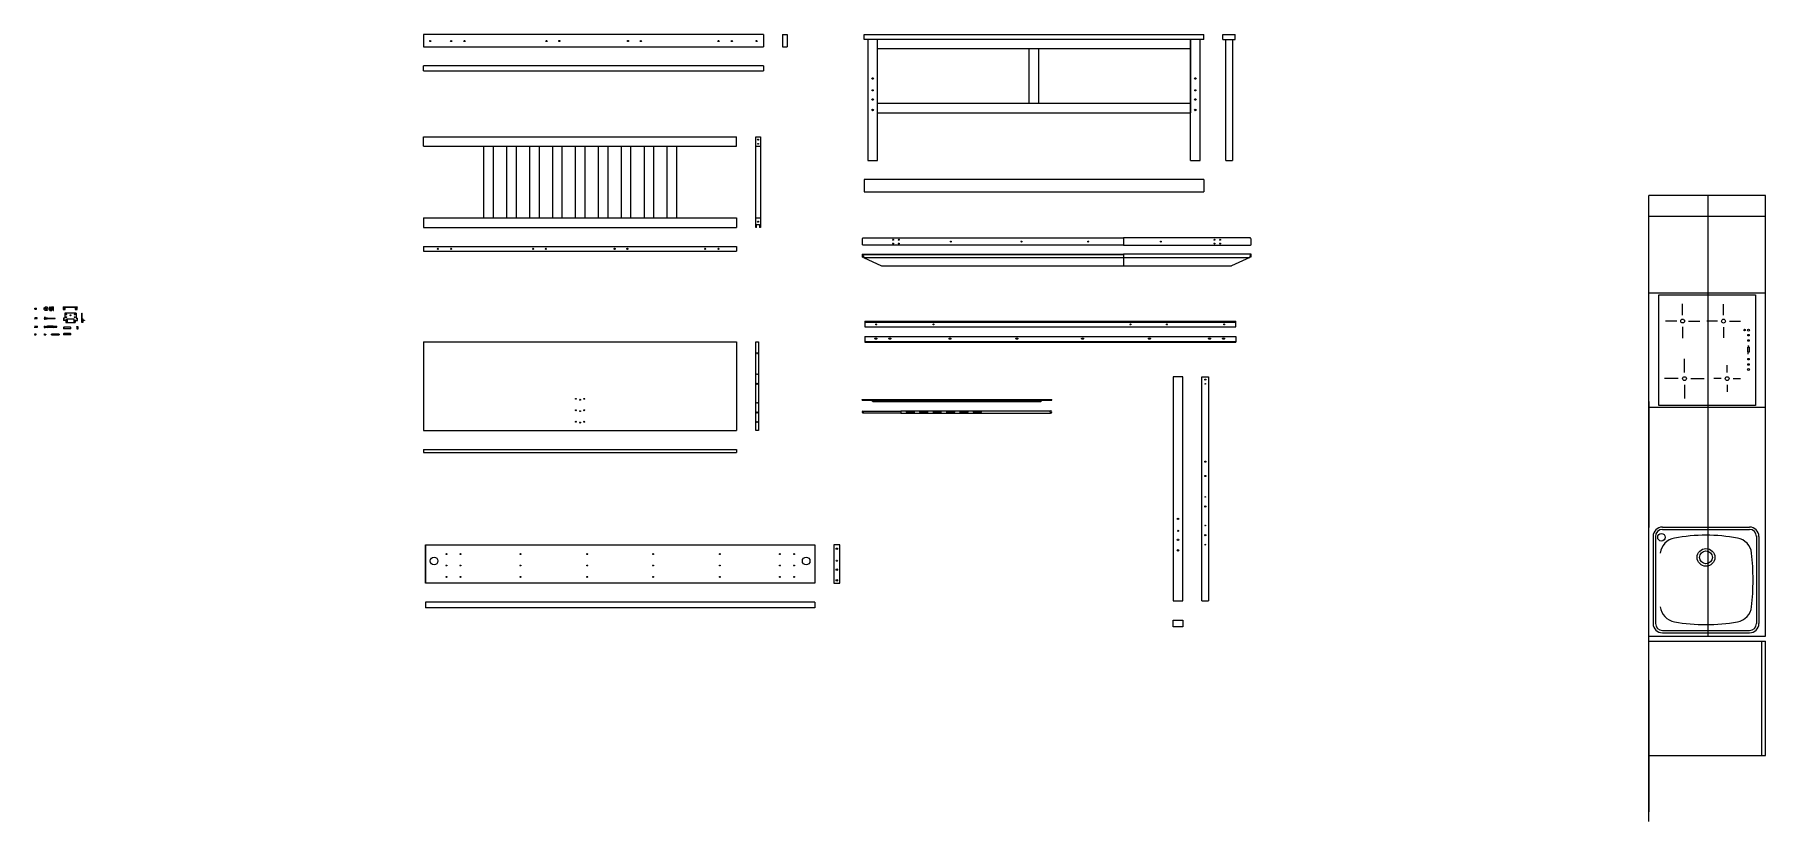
# Model space of a CAD drawing. Header units: metres. Extents: x -27.1 to 47.9, y -10.7 to 6.6.
# Drawn here: x -16.15 to -7.08, y 0.07 to 4.19 of the extents above; entities that cross this region are included whole.
import ezdxf

# ---------------------------------------------------------------- set-up
doc = ezdxf.new("R2010")
doc.units = ezdxf.units.M
doc.header["$MEASUREMENT"] = 0
doc.linetypes.add('DASHED', pattern=[0.00075, 0.0005, -0.00025])
for name, color, linetype, lineweight in [('A-DETL-MCUT_Num_Penna__7', 7, 'Continuous', 18), ('A-ELEV-MBE_Num_Penna__7', 7, 'Continuous', 18), ('A-FURN-BATH_Num_Penna__251_Num_Penna__251_Num_Penna__2_Num_Penna__251_Num_Penna__251_Num_Penna__251_Num_Penna__251_Num_Penna__251_Num_Penna__251_Num_Penna__251_Num_Penna__251_Num_Penna__251_Num_Penna__251', 251, 'Continuous', 18), ('A-FURN_Num_Penna__251_Num_Penna__251_Num_Penna__2_Num_Penna__251_Num_Penna__251_Num_Penna__251_Num_Penna__251_Num_Penna__251_Num_Penna__251_Num_Penna__251_Num_Penna__251_Num_Penna__251_Num_Penna__251', 251, 'Continuous', 18), ('A-FURN_Num_Penna__252_Num_Penna__252_Num_Penna__3_Num_Penna__252_Num_Penna__252_Num_Penna__252_Num_Penna__252_Num_Penna__252_Num_Penna__252_Num_Penna__252_Num_Penna__252_Num_Penna__252_Num_Penna__252', 252, 'Continuous', 18), ('A-FURN_Num_Penna__8_Num_Penna__8_Num_Penna__8_Num_Penna__8_Num_Penna__8_Num_Penna__8_Num_Penna__8_Num_Penna__8_Num_Penna__8_Num_Penna__8_Num_Penna__8_Num_Penna__8', 8, 'Continuous', 18), ('A-SECT-MCUT_Num_Penna__7', 7, 'Continuous', 18), ('AA - pareti sezionate_Num_Penna__7_Num_Penna__7_Num_Penna__7_Num_Penna__7_Num_Penna__7_Num_Penna__7_Num_Penna__7_Num_Penna__7_Num_Penna__7_Num_Penna__7_Num_Penna__7_Num_Penna__7', 7, 'Continuous', 18), ('J-arredo_Num_Penna__8_Num_Penna__8_Num_Penna__8_Num_Penna__8_Num_Penna__8_Num_Penna__8_Num_Penna__8_Num_Penna__8_Num_Penna__8_Num_Penna__8_Num_Penna__8_Num_Penna__8', 8, 'Continuous', 18)]:
    doc.layers.add(name, color=color, linetype=linetype, lineweight=lineweight)

msp = doc.modelspace()

# ---------------------------------------------------------------- linework, layer by layer
at = {"layer": 'A-DETL-MCUT_Num_Penna__7', "color": 7, "linetype": 'Continuous', "lineweight": 18}
for centre in [(-14.0536, 1.4334), (-12.105, 1.4334)]:
    msp.add_circle(centre, 0.02, dxfattribs=at)
at = {"layer": 'A-ELEV-MBE_Num_Penna__7', "color": 7, "linetype": 'Continuous', "lineweight": 18}
for p, q in [((-14.1093, 4.1916), (-14.1093, 4.1276)), ((-12.3293, 4.1916), (-12.3293, 4.1276)), ((-12.2293, 4.1916), (-12.2043, 4.1916)), ((-12.2293, 4.1916), (-12.2293, 4.1276)), ((-12.2043, 4.1916), (-12.2043, 4.1276)), ((-9.9217, 4.1666), (-9.9217, 4.1916)), ((-9.8577, 4.1666), (-9.8577, 4.1916)), ((-14.1093, 4.1276), (-12.3293, 4.1276)), ((-12.2293, 4.1276), (-12.2043, 4.1276)), ((-9.9217, 4.1666), (-9.8577, 4.1666)), ((-9.9072, 4.1666), (-9.8722, 4.1666)), ((-14.1093, 4.0026), (-14.1093, 4.0276)), ((-14.1093, 4.0026), (-12.3293, 4.0026)), ((-12.3293, 4.0276), (-12.3293, 4.0026)), ((-14.1093, 3.6562), (-12.4693, 3.6562)), ((-14.1093, 3.6062), (-14.1093, 3.6562)), ((-12.4693, 3.6062), (-12.4693, 3.6562)), ((-12.3693, 3.1812), (-12.3693, 3.6562)), ((-12.3693, 3.6562), (-12.3443, 3.6562)), ((-12.3443, 3.6562), (-12.3443, 3.1812)), ((-14.1093, 3.6062), (-12.4693, 3.6062)), ((-13.7943, 3.6062), (-13.7943, 3.2312)), ((-13.7443, 3.6062), (-13.7443, 3.2312)), ((-13.6743, 3.6062), (-13.6743, 3.2312)), ((-13.6243, 3.6062), (-13.6243, 3.2312)), ((-13.5543, 3.6062), (-13.5543, 3.2312)), ((-13.5043, 3.6062), (-13.5043, 3.2312)), ((-13.4343, 3.6062), (-13.4343, 3.2312)), ((-13.3843, 3.6062), (-13.3843, 3.2312)), ((-13.3143, 3.6062), (-13.3143, 3.2312)), ((-13.2643, 3.6062), (-13.2643, 3.2312)), ((-13.1943, 3.6062), (-13.1943, 3.2312)), ((-13.1443, 3.6062), (-13.1443, 3.2312)), ((-13.0743, 3.6062), (-13.0743, 3.2312)), ((-13.0243, 3.6062), (-13.0243, 3.2312)), ((-12.9543, 3.6062), (-12.9543, 3.2312)), ((-12.9043, 3.6062), (-12.9043, 3.2312)), ((-12.8343, 3.6062), (-12.8343, 3.2312)), ((-12.7843, 3.6062), (-12.7843, 3.2312)), ((-12.3693, 3.6062), (-12.3443, 3.6062)), ((-9.9072, 3.5316), (-9.8722, 3.5316)), ((-11.8017, 3.4316), (-11.8017, 3.3676)), ((-11.8017, 3.3676), (-10.0217, 3.3676)), ((-10.0217, 3.4316), (-10.0217, 3.3676)), ((-14.1093, 3.2312), (-12.4693, 3.2312)), ((-14.1093, 3.2312), (-14.1093, 3.1812)), ((-14.1093, 3.1812), (-12.4693, 3.1812)), ((-12.4693, 3.2312), (-12.4693, 3.1812)), ((-12.3693, 3.2312), (-12.3443, 3.2312)), ((-12.3643, 3.1812), (-12.3693, 3.1812)), ((-12.3643, 3.1812), (-12.3643, 3.1962)), ((-12.3643, 3.1962), (-12.3493, 3.1962)), ((-12.3493, 3.1962), (-12.3493, 3.1812)), ((-12.3443, 3.1812), (-12.3493, 3.1812)), ((-12.3443, 3.2312), (-12.3442, 3.2312)), ((-11.8113, 3.1226), (-11.8113, 3.0906)), ((-11.8088, 3.1226), (-11.8113, 3.1226)), ((-11.8088, 3.0906), (-11.8113, 3.0906)), ((-10.4433, 3.1256), (-11.8088, 3.1256)), ((-11.8088, 3.1226), (-11.8088, 3.1256)), ((-11.8088, 3.0906), (-11.8088, 3.0876)), ((-10.4433, 3.0876), (-11.8088, 3.0876)), ((-9.7778, 3.1266), (-10.4433, 3.1266)), ((-10.4433, 3.1266), (-10.4433, 3.0866)), ((-9.7778, 3.0866), (-10.4433, 3.0866)), ((-9.7778, 3.1226), (-9.7778, 3.1266)), ((-9.7753, 3.1226), (-9.7778, 3.1226)), ((-9.7778, 3.0906), (-9.7778, 3.0866)), ((-9.7753, 3.0906), (-9.7778, 3.0906)), ((-9.7753, 3.1226), (-9.7753, 3.0906)), ((-14.1093, 3.0812), (-12.4693, 3.0812)), ((-14.1093, 3.0812), (-14.1093, 3.0562)), ((-14.1093, 3.0562), (-12.4693, 3.0562)), ((-12.4693, 3.0812), (-12.4693, 3.0562)), ((-11.8113, 3.0406), (-11.8113, 3.0254)), ((-11.8113, 3.0406), (-10.4433, 3.0406)), ((-11.8113, 3.0254), (-11.8103, 3.0254)), ((-11.8103, 3.0393), (-10.4433, 3.0393)), ((-11.8103, 3.0254), (-11.8103, 3.0393)), ((-11.8088, 3.0323), (-11.8088, 3.0393)), ((-11.8088, 3.0323), (-11.8053, 3.0323)), ((-11.8053, 3.0323), (-11.8053, 3.0238)), ((-11.8053, 3.0238), (-11.7102, 2.9806)), ((-11.8053, 3.0238), (-9.7813, 3.0238)), ((-10.4433, 3.042), (-9.7753, 3.042)), ((-10.4433, 3.042), (-10.4433, 2.9806)), ((-9.7813, 3.0238), (-9.8764, 2.9806)), ((-9.7778, 3.033), (-9.7813, 3.033)), ((-9.7813, 3.033), (-9.7813, 3.0238)), ((-9.7778, 3.033), (-9.7778, 3.0406)), ((-9.7778, 3.0406), (-9.7763, 3.0406)), ((-9.7763, 3.0254), (-9.7763, 3.042)), ((-9.7753, 3.0254), (-9.7763, 3.0254)), ((-9.7753, 3.042), (-9.7753, 3.0254)), ((-11.7102, 2.9806), (-9.8764, 2.9806)), ((-16.1452, 2.7583), (-16.1432, 2.7588)), ((-16.1452, 2.7533), (-16.1452, 2.7583)), ((-16.1452, 2.7533), (-16.1432, 2.7528)), ((-16.1432, 2.7528), (-16.1432, 2.7588)), ((-16.1432, 2.7583), (-16.1412, 2.7588)), ((-16.1432, 2.7533), (-16.1432, 2.7583)), ((-16.1432, 2.7533), (-16.1412, 2.7528)), ((-16.1412, 2.7528), (-16.1412, 2.7588)), ((-16.1412, 2.7583), (-16.1392, 2.7588)), ((-16.1412, 2.7533), (-16.1412, 2.7583)), ((-16.1412, 2.7533), (-16.1392, 2.7528)), ((-16.1392, 2.7528), (-16.1392, 2.7588)), ((-16.1392, 2.7583), (-16.1372, 2.7588)), ((-16.1392, 2.7533), (-16.1392, 2.7583)), ((-16.1392, 2.7533), (-16.1372, 2.7528)), ((-16.1372, 2.7528), (-16.1372, 2.7588)), ((-16.0874, 2.7563), (-16.0914, 2.7563)), ((-16.0874, 2.7545), (-16.0914, 2.7545)), ((-16.0874, 2.7563), (-16.0874, 2.7603)), ((-16.0874, 2.7545), (-16.0874, 2.7506)), ((-16.0857, 2.7563), (-16.0857, 2.7603)), ((-16.0857, 2.7563), (-16.0817, 2.7563)), ((-16.0857, 2.7545), (-16.0857, 2.7506)), ((-16.0857, 2.7545), (-16.0817, 2.7545)), ((-16.066, 2.7653), (-16.0646, 2.7653)), ((-16.066, 2.7457), (-16.066, 2.7653)), ((-16.066, 2.7457), (-16.0561, 2.7457)), ((-16.0646, 2.7581), (-16.0646, 2.7653)), ((-16.0646, 2.7623), (-16.0572, 2.7623)), ((-16.0572, 2.7581), (-16.0646, 2.7581)), ((-16.0646, 2.7457), (-16.0646, 2.7575)), ((-16.0572, 2.7575), (-16.0646, 2.7575)), ((-16.0646, 2.7486), (-16.0572, 2.7486)), ((-16.0631, 2.7497), (-16.0631, 2.7561)), ((-16.0631, 2.7561), (-16.0587, 2.7561)), ((-16.0631, 2.7497), (-16.0587, 2.7497)), ((-16.0587, 2.7497), (-16.0587, 2.7561)), ((-16.0572, 2.7581), (-16.0572, 2.7653)), ((-16.0572, 2.7653), (-16.0471, 2.7653)), ((-16.0572, 2.7457), (-16.0572, 2.7575)), ((-16.0561, 2.7457), (-16.0561, 2.759)), ((-16.0561, 2.7486), (-16.0491, 2.7486)), ((-16.0491, 2.7457), (-16.0491, 2.759)), ((-16.0491, 2.7457), (-16.0471, 2.7457)), ((-16.0471, 2.7457), (-16.0471, 2.7653)), ((-15.9963, 2.7653), (-15.9234, 2.7653)), ((-15.9963, 2.7653), (-15.9963, 2.7638)), ((-15.9963, 2.7638), (-15.9234, 2.7638)), ((-15.9963, 2.7638), (-15.9963, 2.7508)), ((-15.9963, 2.7508), (-15.9859, 2.7508)), ((-15.9874, 2.7313), (-15.9874, 2.7052)), ((-15.9859, 2.7508), (-15.9859, 2.7638)), ((-15.9771, 2.7608), (-15.9786, 2.7638)), ((-15.9765, 2.7618), (-15.9775, 2.7638)), ((-15.9427, 2.7608), (-15.9771, 2.7608)), ((-15.9433, 2.7618), (-15.9765, 2.7618)), ((-15.9433, 2.7618), (-15.9423, 2.7638)), ((-15.9427, 2.7608), (-15.9411, 2.7638)), ((-15.9338, 2.7638), (-15.9338, 2.7508)), ((-15.9338, 2.7508), (-15.9234, 2.7508)), ((-15.9291, 2.7313), (-15.9291, 2.7052)), ((-15.9234, 2.7653), (-15.9234, 2.7638)), ((-15.9234, 2.7508), (-15.9234, 2.7638)), ((-15.8987, 2.6832), (-15.8987, 2.7313)), ((-15.8987, 2.7313), (-15.8972, 2.7313)), ((-15.8972, 2.6948), (-15.8972, 2.7313)), ((-16.1458, 2.6653), (-16.1448, 2.6653)), ((-16.1458, 2.6611), (-16.1453, 2.6606)), ((-16.1453, 2.6606), (-16.1458, 2.6601)), ((-16.1458, 2.6559), (-16.1448, 2.6559)), ((-16.1456, 2.71), (-16.1447, 2.71)), ((-16.1456, 2.706), (-16.1451, 2.7055)), ((-16.1451, 2.7055), (-16.1456, 2.705)), ((-16.1456, 2.701), (-16.1447, 2.701)), ((-16.1448, 2.6653), (-16.1448, 2.6632)), ((-16.1448, 2.6632), (-16.1437, 2.6621)), ((-16.1448, 2.658), (-16.1437, 2.6592)), ((-16.1448, 2.6559), (-16.1448, 2.658)), ((-16.1447, 2.71), (-16.1447, 2.708)), ((-16.1447, 2.708), (-16.1436, 2.7069)), ((-16.1447, 2.703), (-16.1436, 2.7041)), ((-16.1447, 2.701), (-16.1447, 2.703)), ((-16.1407, 2.7079), (-16.1421, 2.7031)), ((-16.1407, 2.6631), (-16.1421, 2.6581)), ((-16.1392, 2.7079), (-16.1406, 2.7031)), ((-16.1391, 2.6631), (-16.1406, 2.6581)), ((-16.1377, 2.7079), (-16.1391, 2.7031)), ((-16.1375, 2.6631), (-16.139, 2.6581)), ((-16.1362, 2.7079), (-16.1376, 2.7031)), ((-16.136, 2.6631), (-16.1374, 2.6581)), ((-16.1347, 2.7079), (-16.1361, 2.7031)), ((-16.1344, 2.6631), (-16.1359, 2.6581)), ((-16.1328, 2.6631), (-16.1343, 2.6581)), ((-16.1335, 2.7041), (-16.1335, 2.7069)), ((-16.1312, 2.6592), (-16.1312, 2.6621)), ((-16.0955, 2.6642), (-16.0955, 2.6572)), ((-16.0955, 2.6642), (-16.0917, 2.6642)), ((-16.0955, 2.6572), (-16.0917, 2.6572)), ((-16.0952, 2.7043), (-16.0952, 2.7055)), ((-16.0913, 2.7113), (-16.0932, 2.7113)), ((-16.0913, 2.6983), (-16.0932, 2.6983)), ((-16.0917, 2.6572), (-16.0917, 2.6642)), ((-16.0917, 2.6622), (-16.0805, 2.6622)), ((-16.0917, 2.6592), (-16.0805, 2.6592)), ((-16.0913, 2.6983), (-16.0913, 2.7113)), ((-16.0913, 2.7069), (-16.0803, 2.7069)), ((-16.0913, 2.7029), (-16.0803, 2.7029)), ((-16.0805, 2.6554), (-16.0805, 2.6659)), ((-16.0783, 2.7062), (-16.0803, 2.7069)), ((-16.0803, 2.7069), (-16.0803, 2.7029)), ((-16.0803, 2.7029), (-16.0783, 2.7036)), ((-16.0783, 2.7069), (-16.0781, 2.7029)), ((-16.0783, 2.7062), (-16.0518, 2.7062)), ((-16.0783, 2.7036), (-16.0518, 2.7036)), ((-16.0505, 2.6637), (-16.0775, 2.6637)), ((-16.0775, 2.6637), (-16.0774, 2.6637)), ((-16.0775, 2.6607), (-16.0774, 2.6607)), ((-16.0775, 2.6577), (-16.0505, 2.6577)), ((-16.0762, 2.7069), (-16.0759, 2.7029)), ((-16.076, 2.6629), (-16.052, 2.6629)), ((-16.076, 2.6622), (-16.052, 2.6622)), ((-16.052, 2.6592), (-16.076, 2.6592)), ((-16.076, 2.6584), (-16.052, 2.6584)), ((-16.074, 2.7069), (-16.0738, 2.7029)), ((-16.0719, 2.7069), (-16.0716, 2.7029)), ((-16.0697, 2.7069), (-16.0695, 2.7029)), ((-16.0676, 2.7069), (-16.0674, 2.7029)), ((-16.0676, 2.7069), (-16.0674, 2.7029)), ((-16.0654, 2.7069), (-16.0652, 2.7029)), ((-16.0633, 2.7069), (-16.0631, 2.7029)), ((-16.0611, 2.7069), (-16.0609, 2.7029)), ((-16.059, 2.7069), (-16.0588, 2.7029)), ((-16.0568, 2.7069), (-16.0566, 2.7029)), ((-16.0547, 2.7069), (-16.0545, 2.7029)), ((-16.0546, 2.7062), (-16.0438, 2.7062)), ((-16.0546, 2.7036), (-16.0437, 2.7036)), ((-16.0525, 2.7069), (-16.0523, 2.7029)), ((-16.0505, 2.6637), (-16.0504, 2.6637)), ((-16.0505, 2.6607), (-16.0504, 2.6607)), ((-16.0503, 2.7069), (-16.0501, 2.7029)), ((-16.0482, 2.7069), (-16.048, 2.7029)), ((-16.0475, 2.6554), (-16.0475, 2.6659)), ((-16.0446, 2.6637), (-16.0463, 2.6577)), ((-16.046, 2.7069), (-16.0458, 2.7029)), ((-16.0427, 2.6637), (-16.0445, 2.6577)), ((-16.0439, 2.7069), (-16.0437, 2.7029)), ((-16.0439, 2.7069), (-16.0437, 2.7029)), ((-16.0438, 2.7062), (-16.0389, 2.7062)), ((-16.0437, 2.7036), (-16.0389, 2.7036)), ((-16.0409, 2.6637), (-16.0426, 2.6577)), ((-16.0417, 2.7069), (-16.0415, 2.7029)), ((-16.039, 2.6637), (-16.0407, 2.6577)), ((-16.0389, 2.7036), (-16.0389, 2.7062)), ((-16.0371, 2.6637), (-16.0389, 2.6577)), ((-16.0353, 2.6637), (-16.037, 2.6577)), ((-16.0334, 2.6637), (-16.0351, 2.6577)), ((-16.0315, 2.6637), (-16.0333, 2.6577)), ((-16.0295, 2.6589), (-16.0295, 2.6624)), ((-15.9874, 2.7052), (-15.9947, 2.7052)), ((-15.9833, 2.6948), (-15.9947, 2.6948)), ((-15.9843, 2.6927), (-15.9947, 2.6927)), ((-15.993, 2.6583), (-15.9945, 2.6568)), ((-15.9945, 2.6568), (-15.9945, 2.6518)), ((-15.993, 2.6503), (-15.9945, 2.6518)), ((-15.993, 2.6583), (-15.993, 2.6503)), ((-15.958, 2.6583), (-15.993, 2.6583)), ((-15.958, 2.6503), (-15.993, 2.6503)), ((-15.9843, 2.6948), (-15.9843, 2.6927)), ((-15.9833, 2.6948), (-15.9833, 2.6832)), ((-15.977, 2.6832), (-15.977, 2.703)), ((-15.977, 2.703), (-15.9395, 2.703)), ((-15.9754, 2.703), (-15.9754, 2.6832)), ((-15.958, 2.6583), (-15.9565, 2.6568)), ((-15.958, 2.6583), (-15.958, 2.6503)), ((-15.958, 2.6503), (-15.9565, 2.6518)), ((-15.9565, 2.6518), (-15.9565, 2.6568)), ((-15.9411, 2.703), (-15.9411, 2.6832)), ((-15.9395, 2.6832), (-15.9395, 2.703)), ((-15.9333, 2.6948), (-15.9333, 2.6832)), ((-15.9333, 2.6948), (-15.9218, 2.6948)), ((-15.9322, 2.6948), (-15.9322, 2.6927)), ((-15.9322, 2.6927), (-15.9218, 2.6927)), ((-15.9291, 2.7052), (-15.9218, 2.7052)), ((-15.925, 2.6601), (-15.925, 2.6506)), ((-15.925, 2.6601), (-15.9247, 2.6601)), ((-15.925, 2.6506), (-15.9247, 2.6506)), ((-15.9247, 2.6613), (-15.9247, 2.6493)), ((-15.9247, 2.6613), (-15.9207, 2.6613)), ((-15.9247, 2.6601), (-15.9247, 2.6613)), ((-15.9247, 2.6583), (-15.9207, 2.6583)), ((-15.9247, 2.6523), (-15.9207, 2.6523)), ((-15.9247, 2.6506), (-15.9247, 2.6493)), ((-15.9247, 2.6493), (-15.9207, 2.6493)), ((-15.9207, 2.6613), (-15.9207, 2.662)), ((-15.9207, 2.662), (-15.9201, 2.662)), ((-15.9207, 2.6613), (-15.9207, 2.6493)), ((-15.9207, 2.6613), (-15.9207, 2.6613)), ((-15.9207, 2.6493), (-15.9207, 2.6487)), ((-15.9207, 2.6487), (-15.9201, 2.6487)), ((-15.9201, 2.6487), (-15.9201, 2.662)), ((-15.8972, 2.7052), (-15.8987, 2.7052)), ((-15.8842, 2.6928), (-15.8987, 2.6928)), ((-15.8972, 2.6832), (-15.8987, 2.6832)), ((-15.8972, 2.703), (-15.8942, 2.703)), ((-15.8972, 2.6948), (-15.8872, 2.6948)), ((-15.8972, 2.6832), (-15.8972, 2.6928)), ((-15.8942, 2.6832), (-15.8972, 2.6832)), ((-15.8942, 2.703), (-15.8942, 2.6948)), ((-15.8942, 2.6928), (-15.8942, 2.6832)), ((-15.8872, 2.6948), (-15.8842, 2.6948)), ((-15.8842, 2.6948), (-15.8842, 2.6928)), ((-11.7982, 2.6893), (-11.7982, 2.6853)), ((-11.7982, 2.6893), (-9.8552, 2.6893)), ((-11.7982, 2.6853), (-9.8552, 2.6853)), ((-11.7982, 2.6853), (-11.7982, 2.6603)), ((-11.7982, 2.6603), (-9.8552, 2.6603)), ((-9.8552, 2.6853), (-9.8552, 2.6893)), ((-9.8552, 2.6603), (-9.8552, 2.6853)), ((-16.1463, 2.6206), (-16.1463, 2.6201)), ((-16.1442, 2.6233), (-16.1454, 2.6233)), ((-16.1442, 2.6174), (-16.1454, 2.6174)), ((-16.1442, 2.6233), (-16.1442, 2.6174)), ((-16.1442, 2.6216), (-16.1391, 2.6216)), ((-16.1442, 2.6191), (-16.1391, 2.6191)), ((-16.1428, 2.6191), (-16.1435, 2.6216)), ((-16.1421, 2.6191), (-16.1427, 2.6216)), ((-16.1413, 2.6191), (-16.142, 2.6216)), ((-16.1406, 2.6191), (-16.1412, 2.6216)), ((-16.1398, 2.6191), (-16.1405, 2.6216)), ((-16.1391, 2.6191), (-16.1397, 2.6216)), ((-16.1381, 2.6212), (-16.1391, 2.6216)), ((-16.1381, 2.6194), (-16.1391, 2.6191)), ((-16.1381, 2.6203), (-16.1381, 2.6212)), ((-16.1381, 2.6203), (-16.1381, 2.6194)), ((-16.0929, 2.6216), (-16.0877, 2.6216)), ((-16.0929, 2.6187), (-16.0877, 2.6187)), ((-16.0915, 2.6187), (-16.0922, 2.6216)), ((-16.0907, 2.6187), (-16.0914, 2.6216)), ((-16.09, 2.6187), (-16.0907, 2.6216)), ((-16.0892, 2.6187), (-16.0899, 2.6216)), ((-16.0885, 2.6187), (-16.0892, 2.6216)), ((-16.0877, 2.6187), (-16.0884, 2.6216)), ((-16.0867, 2.6212), (-16.0877, 2.6216)), ((-16.0867, 2.619), (-16.0877, 2.6187)), ((-16.0867, 2.6201), (-16.0867, 2.6212)), ((-16.0867, 2.6201), (-16.0867, 2.619)), ((-16.0574, 2.6215), (-16.0583, 2.6185)), ((-16.0565, 2.6215), (-16.0574, 2.6185)), ((-16.0555, 2.6215), (-16.0564, 2.6185)), ((-16.0546, 2.6215), (-16.0555, 2.6185)), ((-16.0537, 2.6215), (-16.0546, 2.6185)), ((-16.0527, 2.6215), (-16.0536, 2.6185)), ((-16.0518, 2.6215), (-16.0527, 2.6185)), ((-16.0509, 2.6215), (-16.0518, 2.6185)), ((-16.05, 2.6215), (-16.0508, 2.6185)), ((-16.049, 2.6215), (-16.0499, 2.6185)), ((-16.0481, 2.6215), (-16.049, 2.6185)), ((-16.0472, 2.6215), (-16.048, 2.6185)), ((-16.0462, 2.6215), (-16.0471, 2.6185)), ((-16.0453, 2.6215), (-16.0462, 2.6185)), ((-16.0444, 2.6215), (-16.0452, 2.6185)), ((-16.0434, 2.6215), (-16.0443, 2.6185)), ((-16.0434, 2.6215), (-16.0443, 2.6185)), ((-16.0425, 2.6215), (-16.0434, 2.6185)), ((-16.0416, 2.6215), (-16.0424, 2.6185)), ((-16.0406, 2.6215), (-16.0415, 2.6185)), ((-16.0397, 2.6215), (-16.0406, 2.6185)), ((-16.0388, 2.6215), (-16.0396, 2.6185)), ((-16.0378, 2.6215), (-16.0387, 2.6185)), ((-16.0369, 2.6215), (-16.0378, 2.6185)), ((-16.036, 2.6215), (-16.0368, 2.6185)), ((-16.035, 2.6215), (-16.0359, 2.6185)), ((-16.0341, 2.6215), (-16.035, 2.6185)), ((-16.0332, 2.6215), (-16.034, 2.6185)), ((-16.0322, 2.6215), (-16.0331, 2.6185)), ((-16.0313, 2.6215), (-16.0322, 2.6185)), ((-16.0304, 2.6215), (-16.0312, 2.6185)), ((-16.0294, 2.6215), (-16.0303, 2.6185)), ((-16.0284, 2.6215), (-16.0293, 2.6185)), ((-16.0275, 2.6215), (-16.0284, 2.6185)), ((-16.0266, 2.6215), (-16.0274, 2.6185)), ((-16.0256, 2.6215), (-16.0265, 2.6185)), ((-16.0247, 2.6215), (-16.0256, 2.6185)), ((-16.0238, 2.6215), (-16.0246, 2.6185)), ((-16.0228, 2.6215), (-16.0237, 2.6185)), ((-16.0219, 2.6215), (-16.0228, 2.6185)), ((-16.021, 2.6215), (-16.0218, 2.6185)), ((-16.02, 2.6215), (-16.0209, 2.6185)), ((-16.0191, 2.6215), (-16.02, 2.6185)), ((-16.0182, 2.6215), (-16.019, 2.6185)), ((-15.9929, 2.6251), (-15.9944, 2.6236)), ((-15.9944, 2.6236), (-15.9944, 2.6206)), ((-15.9929, 2.6191), (-15.9944, 2.6206)), ((-15.9929, 2.6251), (-15.9929, 2.6191)), ((-15.9579, 2.6251), (-15.9929, 2.6251)), ((-15.9579, 2.6191), (-15.9929, 2.6191)), ((-15.9579, 2.6251), (-15.9564, 2.6236)), ((-15.9579, 2.6251), (-15.9579, 2.6191)), ((-15.9579, 2.6191), (-15.9564, 2.6206)), ((-15.9564, 2.6206), (-15.9564, 2.6236)), ((-14.1093, 2.5817), (-12.4693, 2.5817)), ((-14.1093, 2.5817), (-14.1093, 2.1167)), ((-12.4693, 2.5817), (-12.4693, 2.1167)), ((-11.7982, 2.6103), (-11.7982, 2.5798)), ((-11.7982, 2.6103), (-9.8552, 2.6103)), ((-11.7982, 2.5838), (-9.8552, 2.5838)), ((-11.7982, 2.5798), (-9.8552, 2.5798)), ((-9.8552, 2.6103), (-9.8552, 2.5798)), ((-10.1819, 2.3989), (-10.1819, 1.2239)), ((-10.1319, 2.3989), (-10.1819, 2.3989)), ((-10.0319, 2.3989), (-9.9969, 2.3989)), ((-11.8123, 2.2787), (-10.8189, 2.2787)), ((-11.8123, 2.2757), (-11.8123, 2.2787)), ((-11.8123, 2.2757), (-10.8189, 2.2757)), ((-11.7623, 2.2757), (-11.7548, 2.2687)), ((-11.7548, 2.2687), (-10.8765, 2.2687)), ((-10.8689, 2.2757), (-10.8765, 2.2687)), ((-10.8189, 2.2757), (-10.8189, 2.2787)), ((-11.8088, 2.2187), (-11.6088, 2.2188)), ((-11.8088, 2.2097), (-11.6088, 2.2098)), ((-11.6088, 2.2203), (-10.8244, 2.2203)), ((-11.6088, 2.2203), (-11.6088, 2.2083)), ((-11.6088, 2.2083), (-10.8244, 2.2083)), ((-14.1093, 2.1167), (-12.4693, 2.1167)), ((-14.1093, 2.0167), (-14.1093, 2.0017)), ((-14.1093, 2.0167), (-12.4693, 2.0167)), ((-14.1093, 2.0017), (-12.4693, 2.0017)), ((-12.4693, 2.0167), (-12.4693, 2.0017)), ((-14.0988, 1.5173), (-14.0988, 1.3173)), ((-11.9293, 1.5173), (-11.9593, 1.5173)), ((-11.9593, 1.5173), (-11.9593, 1.3173)), ((-11.9293, 1.3173), (-11.9293, 1.5173)), ((-11.9593, 1.3173), (-11.9293, 1.3173)), ((-12.0588, 1.2173), (-14.0988, 1.2173)), ((-14.0988, 1.2173), (-14.0988, 1.1883)), ((-12.0588, 1.1883), (-14.0988, 1.1883)), ((-12.0588, 1.2173), (-12.0588, 1.1883)), ((-10.0319, 1.2239), (-9.9969, 1.2239)), ((-10.1819, 1.1239), (-10.1319, 1.1239)), ((-10.1819, 1.0889), (-10.1819, 1.1239)), ((-10.1319, 1.0889), (-10.1819, 1.0889)), ((-10.1319, 1.1239), (-10.1319, 1.0889))]:
    msp.add_line(p, q, dxfattribs=at)
at = {"layer": 'A-ELEV-MBE_Num_Penna__7', "color": 7, "linetype": 'DASHED', "lineweight": 18}
for p, q in [((-16.0952, 2.7058), (-16.0934, 2.7058)), ((-16.0952, 2.704), (-16.0934, 2.704)), ((-16.0951, 2.7067), (-16.0934, 2.7067)), ((-16.0951, 2.7031), (-16.0934, 2.7031)), ((-16.0934, 2.7031), (-16.0934, 2.7067)), ((-16.1463, 2.621), (-16.1449, 2.621)), ((-16.1463, 2.6197), (-16.1449, 2.6197)), ((-16.1461, 2.6217), (-16.1449, 2.6217)), ((-16.1461, 2.619), (-16.1449, 2.619)), ((-16.1449, 2.6217), (-16.1449, 2.619))]:
    msp.add_line(p, q, dxfattribs=at)
at = {"layer": 'A-ELEV-MBE_Num_Penna__7', "color": 7, "linetype": 'Continuous', "lineweight": 18, "flags": 128}
for points in [[(-12.3293, 4.1916), (-14.1093, 4.1916)], [(-9.9217, 4.1916), (-9.8577, 4.1916)], [(-9.9072, 3.5316), (-9.9072, 4.1666)], [(-9.8722, 4.1666), (-9.8722, 3.5316)], [(-12.3293, 4.0276), (-14.1093, 4.0276)], [(-10.0217, 3.4316), (-11.8017, 3.4316)], [(-15.9291, 2.7313), (-15.9874, 2.7313)], [(-16.1458, 2.6653), (-16.1458, 2.6611)], [(-16.1458, 2.6601), (-16.1458, 2.6559)], [(-16.1456, 2.71), (-16.1456, 2.706)], [(-16.1456, 2.705), (-16.1456, 2.701)], [(-16.1312, 2.6621), (-16.1437, 2.6621)], [(-16.1437, 2.6592), (-16.1312, 2.6592)], [(-16.1335, 2.7069), (-16.1436, 2.7069)], [(-16.1436, 2.7041), (-16.1335, 2.7041)], [(-16.0295, 2.6624), (-16.0475, 2.6624)], [(-16.0475, 2.6589), (-16.0295, 2.6589)], [(-15.9947, 2.7052), (-15.9947, 2.6927)], [(-15.9833, 2.6832), (-15.9333, 2.6832)], [(-15.9218, 2.6927), (-15.9218, 2.7052)], [(-16.0583, 2.6185), (-16.0583, 2.6215)], [(-16.0182, 2.6215), (-16.0181, 2.6215), (-16.0181, 2.6185)], [(-10.1819, 1.2239), (-10.1319, 1.2239), (-10.1319, 2.3989)], [(-10.0319, 1.2239), (-10.0319, 2.3989)], [(-9.9969, 2.3989), (-9.9969, 1.2239)]]:
    msp.add_lwpolyline(points, dxfattribs=at)
for points in [[(-16.095, 2.6166), (-16.095, 2.6236), (-16.0929, 2.6236), (-16.0929, 2.6166)], [(-12.3693, 2.5817), (-12.3543, 2.5817), (-12.3543, 2.1167), (-12.3693, 2.1167)], [(-14.0988, 1.5173), (-12.0593, 1.5173), (-12.0593, 1.3173), (-14.0988, 1.3173)]]:
    msp.add_lwpolyline(points, close=True, dxfattribs=at)
for points in [[(-11.7429, 2.6012), (-11.7369, 2.6012, -0.414214), (-11.7349, 2.5992), (-11.7349, 2.5982, -0.414214), (-11.7369, 2.5962), (-11.7429, 2.5962, -0.414214), (-11.7449, 2.5982), (-11.7449, 2.5992, -0.414214)], [(-11.6694, 2.6012), (-11.6634, 2.6012, -0.414214), (-11.6614, 2.5992), (-11.6614, 2.5982, -0.414214), (-11.6634, 2.5962), (-11.6694, 2.5962, -0.414214), (-11.6714, 2.5982), (-11.6714, 2.5992, -0.414214)], [(-11.3544, 2.6012), (-11.3484, 2.6012, -0.414214), (-11.3464, 2.5992), (-11.3464, 2.5982, -0.414214), (-11.3484, 2.5962), (-11.3544, 2.5962, -0.414214), (-11.3564, 2.5982), (-11.3564, 2.5992, -0.414214)], [(-11.0044, 2.6012), (-10.9984, 2.6012, -0.414214), (-10.9964, 2.5992), (-10.9964, 2.5982, -0.414214), (-10.9984, 2.5962), (-11.0044, 2.5962, -0.414214), (-11.0064, 2.5982), (-11.0064, 2.5992, -0.414214)], [(-10.66, 2.6012), (-10.654, 2.6012, -0.414214), (-10.652, 2.5992), (-10.652, 2.5982, -0.414214), (-10.654, 2.5962), (-10.66, 2.5962, -0.414214), (-10.662, 2.5982), (-10.662, 2.5992, -0.414214)], [(-10.31, 2.6012), (-10.304, 2.6012, -0.414214), (-10.302, 2.5992), (-10.302, 2.5982, -0.414214), (-10.304, 2.5962), (-10.31, 2.5962, -0.414214), (-10.312, 2.5982), (-10.312, 2.5992, -0.414214)], [(-9.995, 2.6012), (-9.989, 2.6012, -0.414214), (-9.987, 2.5992), (-9.987, 2.5982, -0.414214), (-9.989, 2.5962), (-9.995, 2.5962, -0.414214), (-9.997, 2.5982), (-9.997, 2.5992, -0.414214)], [(-9.9215, 2.6012), (-9.9155, 2.6012, -0.414214), (-9.9135, 2.5992), (-9.9135, 2.5982, -0.414214), (-9.9155, 2.5962), (-9.9215, 2.5962, -0.414214), (-9.9235, 2.5982), (-9.9235, 2.5992, -0.414214)], [(-11.5768, 2.2168), (-11.5408, 2.2168, -0.414214), (-11.5388, 2.2148), (-11.5388, 2.2138, -0.414214), (-11.5408, 2.2118), (-11.5768, 2.2118, -0.414214), (-11.5788, 2.2138), (-11.5788, 2.2148, -0.414214)], [(-11.5068, 2.2168), (-11.4708, 2.2168, -0.414214), (-11.4688, 2.2148), (-11.4688, 2.2138, -0.414214), (-11.4708, 2.2118), (-11.5068, 2.2118, -0.414214), (-11.5088, 2.2138), (-11.5088, 2.2148, -0.414214)], [(-11.4368, 2.2168), (-11.4008, 2.2168, -0.414214), (-11.3988, 2.2148), (-11.3988, 2.2138, -0.414214), (-11.4008, 2.2118), (-11.4368, 2.2118, -0.414214), (-11.4388, 2.2138), (-11.4388, 2.2148, -0.414214)], [(-11.3668, 2.2168), (-11.3308, 2.2168, -0.414214), (-11.3288, 2.2148), (-11.3288, 2.2138, -0.414214), (-11.3308, 2.2118), (-11.3668, 2.2118, -0.414214), (-11.3688, 2.2138), (-11.3688, 2.2148, -0.414214)], [(-11.2968, 2.2168), (-11.2608, 2.2168, -0.414214), (-11.2588, 2.2148), (-11.2588, 2.2138, -0.414214), (-11.2608, 2.2118), (-11.2968, 2.2118, -0.414214), (-11.2988, 2.2138), (-11.2988, 2.2148, -0.414214)], [(-11.2268, 2.2168), (-11.1908, 2.2168, -0.414214), (-11.1888, 2.2148), (-11.1888, 2.2138, -0.414214), (-11.1908, 2.2118), (-11.2268, 2.2118, -0.414214), (-11.2288, 2.2138), (-11.2288, 2.2148, -0.414214)]]:
    msp.add_lwpolyline(points, format="xyb", close=True, dxfattribs=at)
at = {"layer": 'A-ELEV-MBE_Num_Penna__7', "color": 7, "linetype": 'Continuous', "lineweight": 18}
for centre, radius in [((-14.074, 4.1579), 0.003), ((-13.9643, 4.1579), 0.003), ((-13.8943, 4.1579), 0.003), ((-13.8943, 4.1579), 0.003), ((-13.4652, 4.1579), 0.003), ((-13.4652, 4.1579), 0.003), ((-13.3982, 4.1579), 0.003), ((-13.0383, 4.1579), 0.003), ((-12.9713, 4.1579), 0.003), ((-12.9713, 4.1579), 0.003), ((-12.5643, 4.1579), 0.003), ((-12.5643, 4.1579), 0.003), ((-12.4943, 4.1579), 0.003), ((-12.3646, 4.1579), 0.003), ((-12.3646, 4.1579), 0.003), ((-11.7567, 3.9616), 0.004), ((-11.7567, 3.8992), 0.003), ((-11.7567, 3.8992), 0.003), ((-10.0667, 3.9616), 0.004), ((-10.0667, 3.8992), 0.003), ((-11.7567, 3.8517), 0.004), ((-10.0667, 3.8517), 0.004), ((-11.7567, 3.7966), 0.004), ((-10.0667, 3.7966), 0.004), ((-12.3568, 3.6412), 0.003), ((-12.3568, 3.6412), 0.003), ((-12.3567, 3.6192), 0.002), ((-12.3568, 3.2112), 0.003), ((-12.3568, 3.2112), 0.003), ((-11.65, 3.1164), 0.0025), ((-11.65, 3.0965), 0.0025), ((-11.62, 3.1164), 0.0025), ((-11.62, 3.0965), 0.0025), ((-11.3473, 3.1072), 0.0025), ((-10.9773, 3.1072), 0.0025), ((-10.6273, 3.1072), 0.0025), ((-10.2473, 3.1072), 0.0025), ((-9.9666, 3.1164), 0.0025), ((-9.9666, 3.0965), 0.0025), ((-9.9366, 3.1164), 0.0025), ((-9.9366, 3.0965), 0.0025), ((-14.0343, 3.0687), 0.003), ((-13.9643, 3.0687), 0.003), ((-13.9643, 3.0687), 0.003), ((-13.5352, 3.0687), 0.003), ((-13.5352, 3.0687), 0.003), ((-13.4682, 3.0687), 0.003), ((-13.1083, 3.0687), 0.003), ((-13.0413, 3.0687), 0.003), ((-13.0413, 3.0687), 0.003), ((-12.6343, 3.0687), 0.003), ((-12.6343, 3.0687), 0.003), ((-12.5643, 3.0687), 0.003), ((-16.0865, 2.7554), 0.0098), ((-15.9911, 2.7569), 0.0025), ((-15.9804, 2.7256), 0.0025), ((-15.9583, 2.7208), 0.0025), ((-15.9361, 2.7256), 0.0025), ((-15.9286, 2.7569), 0.0025), ((-15.9804, 2.7109), 0.0025), ((-15.9361, 2.7109), 0.0025), ((-11.7379, 2.6728), 0.0025), ((-11.4379, 2.6728), 0.0025), ((-10.4067, 2.6728), 0.0025), ((-10.2155, 2.6728), 0.0025), ((-9.9155, 2.6728), 0.0025), ((-12.3618, 2.5217), 0.003), ((-12.3618, 2.3617), 0.003), ((-12.3618, 2.4117), 0.002), ((-10.0144, 2.3839), 0.003), ((-10.0144, 2.3839), 0.003), ((-10.0144, 2.3619), 0.002), ((-13.3114, 2.283), 0.0025), ((-13.2893, 2.2783), 0.0025), ((-13.2671, 2.283), 0.0025), ((-13.3114, 2.223), 0.0025), ((-13.2893, 2.2183), 0.0025), ((-13.2671, 2.223), 0.0025), ((-12.3618, 2.2117), 0.003), ((-12.3618, 2.2117), 0.003), ((-12.3618, 2.2617), 0.002), ((-11.8072, 2.2144), 0.00146), ((-10.826, 2.214), 0.00146), ((-13.3114, 2.163), 0.0025), ((-13.2893, 2.1583), 0.0025), ((-13.2671, 2.163), 0.0025), ((-12.3618, 2.1617), 0.002), ((-10.0144, 1.9539), 0.003), ((-10.0144, 1.8789), 0.003), ((-10.0144, 1.7689), 0.002), ((-10.1569, 1.6539), 0.004), ((-10.0144, 1.7189), 0.003), ((-10.1569, 1.544), 0.004), ((-10.1569, 1.5915), 0.003), ((-10.1569, 1.5915), 0.003), ((-10.0144, 1.5689), 0.003), ((-10.0144, 1.5689), 0.003), ((-10.0144, 1.6189), 0.002), ((-13.9895, 1.4697), 0.0025), ((-13.916, 1.4697), 0.0025), ((-13.6015, 1.4697), 0.0025), ((-13.2515, 1.4697), 0.0025), ((-12.9071, 1.4697), 0.0025), ((-12.5571, 1.4697), 0.0025), ((-12.2421, 1.4697), 0.0025), ((-12.1686, 1.4697), 0.0025), ((-11.9443, 1.4973), 0.004), ((-10.1569, 1.4889), 0.004), ((-10.0144, 1.5189), 0.002), ((-13.9895, 1.4097), 0.0025), ((-13.916, 1.4097), 0.0025), ((-13.6015, 1.4097), 0.0025), ((-13.2515, 1.4097), 0.0025), ((-12.9071, 1.4097), 0.0025), ((-12.5571, 1.4097), 0.0025), ((-12.2421, 1.4097), 0.0025), ((-12.1686, 1.4097), 0.0025), ((-11.9443, 1.3874), 0.004), ((-11.9443, 1.4349), 0.003), ((-13.9895, 1.3497), 0.0025), ((-13.916, 1.3497), 0.0025), ((-13.6015, 1.3497), 0.0025), ((-13.2515, 1.3497), 0.0025), ((-12.9071, 1.3497), 0.0025), ((-12.5571, 1.3497), 0.0025), ((-12.2421, 1.3497), 0.0025), ((-12.1686, 1.3497), 0.0025), ((-11.9443, 1.3323), 0.004), ((-11.9443, 1.3323), 0.004)]:
    msp.add_circle(centre, radius, dxfattribs=at)
for centre, radius, start, end in [((-16.0865, 2.7554), 0.00493, 169.75965, 190.24035), ((-16.0865, 2.7554), 0.00493, 79.75965, 100.24035), ((-16.0865, 2.7554), 0.00493, 259.75965, 280.24035), ((-16.0865, 2.7554), 0.00493, 349.75965, 10.24035), ((-16.0526, 2.759), 0.0035, 0, 180), ((-16.0842, 2.7051), 0.011, 145.23701, 177.74613), ((-16.0833, 2.7049), 0.0119, 182.90283, 213.39849), ((-16.0769, 2.6675), 0.00389, 204.28296, 261.97725), ((-16.0769, 2.6538), 0.00389, 98.02275, 155.71704), ((-16.076, 2.6607), 0.0015, 90, 180), ((-16.076, 2.6607), 0.0015, 180, 270), ((-16.076, 2.6644), 0.0015, 210, 270), ((-16.076, 2.6569), 0.0015, 90, 150), ((-16.052, 2.6644), 0.0015, 270, 330), ((-16.052, 2.6607), 0.0015, 0, 90), ((-16.052, 2.6607), 0.0015, 270, 0), ((-16.052, 2.6569), 0.0015, 30, 90), ((-16.051, 2.6675), 0.00389, 278.02275, 335.71704), ((-16.051, 2.6538), 0.00389, 24.28296, 81.97725), ((-16.1409, 2.6203), 0.00536, 146.60151, 177.09717), ((-16.1409, 2.6203), 0.00536, 182.90283, 213.39849), ((-16.0578, 2.6211), 0.00059, 42.37433, 137.62567), ((-16.0578, 2.619), 0.000658, 224.83468, 315.16532), ((-16.0569, 2.621), 0.000658, 44.83468, 135.16532), ((-16.0569, 2.619), 0.000658, 224.83468, 315.16532), ((-16.056, 2.621), 0.000658, 44.83468, 135.16532), ((-16.056, 2.619), 0.000658, 224.83468, 315.16532), ((-16.0551, 2.621), 0.000658, 44.83468, 135.16532), ((-16.055, 2.619), 0.000658, 224.83468, 315.16532), ((-16.0541, 2.621), 0.000658, 44.83468, 135.16532), ((-16.0541, 2.619), 0.000658, 224.83468, 315.16532), ((-16.0532, 2.621), 0.000658, 44.83468, 135.16532), ((-16.0532, 2.619), 0.000658, 224.83468, 315.16532), ((-16.0523, 2.621), 0.000658, 44.83468, 135.16532), ((-16.0522, 2.619), 0.000658, 224.83468, 315.16532), ((-16.0513, 2.621), 0.000658, 44.83468, 135.16532), ((-16.0513, 2.619), 0.000658, 224.83468, 315.16532), ((-16.0504, 2.621), 0.000658, 44.83468, 135.16532), ((-16.0504, 2.619), 0.000658, 224.83468, 315.16532), ((-16.0495, 2.621), 0.000658, 44.83468, 135.16532), ((-16.0494, 2.619), 0.000658, 224.83468, 315.16532), ((-16.0486, 2.621), 0.000658, 44.83468, 135.16532), ((-16.0485, 2.619), 0.000658, 224.83468, 315.16532), ((-16.0476, 2.621), 0.000658, 44.83468, 135.16532), ((-16.0476, 2.619), 0.000658, 224.83468, 315.16532), ((-16.0467, 2.621), 0.000658, 44.83468, 135.16532), ((-16.0466, 2.619), 0.000658, 224.83468, 315.16532), ((-16.0458, 2.621), 0.000658, 44.83468, 135.16532), ((-16.0457, 2.619), 0.000658, 224.83468, 315.16532), ((-16.0448, 2.621), 0.000658, 44.83468, 135.16532), ((-16.0448, 2.619), 0.000658, 224.83468, 315.16532), ((-16.0439, 2.621), 0.000658, 44.83468, 135.16532), ((-16.0438, 2.619), 0.000658, 224.83468, 315.16532), ((-16.043, 2.621), 0.000658, 44.83468, 135.16532), ((-16.0429, 2.619), 0.000658, 224.83468, 315.16532), ((-16.042, 2.621), 0.000658, 44.83468, 135.16532), ((-16.042, 2.619), 0.000658, 224.83468, 315.16532), ((-16.0411, 2.621), 0.000658, 44.83468, 135.16532), ((-16.041, 2.619), 0.000658, 224.83468, 315.16532), ((-16.0402, 2.621), 0.000658, 44.83468, 135.16532), ((-16.0401, 2.619), 0.000658, 224.83468, 315.16532), ((-16.0392, 2.621), 0.000658, 44.83468, 135.16532), ((-16.0392, 2.619), 0.000658, 224.83468, 315.16532), ((-16.0383, 2.621), 0.000658, 44.83468, 135.16532), ((-16.0382, 2.619), 0.000658, 224.83468, 315.16532), ((-16.0374, 2.621), 0.000658, 44.83468, 135.16532), ((-16.0373, 2.619), 0.000658, 224.83468, 315.16532), ((-16.0364, 2.621), 0.000658, 44.83468, 135.16532), ((-16.0364, 2.619), 0.000658, 224.83468, 315.16532), ((-16.0355, 2.621), 0.000658, 44.83468, 135.16532), ((-16.0354, 2.619), 0.000658, 224.83468, 315.16532), ((-16.0346, 2.621), 0.000658, 44.83468, 135.16532), ((-16.0345, 2.619), 0.000658, 224.83468, 315.16532), ((-16.0336, 2.621), 0.000658, 44.83468, 135.16532), ((-16.0336, 2.619), 0.000658, 224.83468, 315.16532), ((-16.0327, 2.621), 0.000658, 44.83468, 135.16532), ((-16.0326, 2.619), 0.000658, 224.83468, 315.16532), ((-16.0318, 2.621), 0.000658, 44.83468, 135.16532), ((-16.0317, 2.619), 0.000658, 224.83468, 315.16532), ((-16.0308, 2.621), 0.000658, 44.83468, 135.16532), ((-16.0308, 2.619), 0.000658, 224.83468, 315.16532), ((-16.0299, 2.621), 0.000658, 44.83468, 135.16532), ((-16.0298, 2.619), 0.000658, 224.83468, 315.16532), ((-16.0289, 2.621), 0.000658, 44.83468, 135.16532), ((-16.0288, 2.619), 0.000658, 224.83468, 315.16532), ((-16.028, 2.621), 0.000658, 44.83468, 135.16532), ((-16.0279, 2.619), 0.000658, 224.83468, 315.16532), ((-16.027, 2.621), 0.000658, 44.83468, 135.16532), ((-16.027, 2.619), 0.000658, 224.83468, 315.16532), ((-16.0261, 2.621), 0.000658, 44.83468, 135.16532), ((-16.026, 2.619), 0.000658, 224.83468, 315.16532), ((-16.0252, 2.621), 0.000658, 44.83468, 135.16532), ((-16.0251, 2.619), 0.000658, 224.83468, 315.16532), ((-16.0242, 2.621), 0.000658, 44.83468, 135.16532), ((-16.0242, 2.619), 0.000658, 224.83468, 315.16532), ((-16.0233, 2.621), 0.000658, 44.83468, 135.16532), ((-16.0232, 2.619), 0.000658, 224.83468, 315.16532), ((-16.0224, 2.621), 0.000658, 44.83468, 135.16532), ((-16.0223, 2.619), 0.000658, 224.83468, 315.16532), ((-16.0214, 2.621), 0.000658, 44.83468, 135.16532), ((-16.0214, 2.619), 0.000658, 224.83468, 315.16532), ((-16.0205, 2.621), 0.000658, 44.83468, 135.16532), ((-16.0204, 2.619), 0.000658, 224.83468, 315.16532), ((-16.0196, 2.621), 0.000658, 44.83468, 135.16532), ((-16.0195, 2.619), 0.000658, 224.83468, 315.16532), ((-16.0186, 2.621), 0.000658, 44.83468, 135.16532), ((-16.0186, 2.619), 0.000658, 224.83468, 315.16532), ((-11.8077, 2.2142), 0.00464, 103.94232, 256.0587), ((-10.8249, 2.2143), 0.00603, 275.22597, 84.77505)]:
    msp.add_arc(centre, radius, start, end, dxfattribs=at)
at = {"layer": 'A-FURN-BATH_Num_Penna__251_Num_Penna__251_Num_Penna__2_Num_Penna__251_Num_Penna__251_Num_Penna__251_Num_Penna__251_Num_Penna__251_Num_Penna__251_Num_Penna__251_Num_Penna__251_Num_Penna__251_Num_Penna__251', "color": 251, "linetype": 'Continuous', "lineweight": 18}
for p, q in [((-7.6686, 1.5631), (-7.6686, 1.1059)), ((-7.6564, 1.5629), (-7.6564, 1.1059)), ((-7.6199, 1.611), (-7.1636, 1.611)), ((-7.6199, 1.5988), (-7.1636, 1.5988)), ((-7.127, 1.5645), (-7.127, 1.1059)), ((-7.1148, 1.5622), (-7.1148, 1.1059)), ((-7.6906, 1.0388), (-7.0806, 1.0388)), ((-7.6906, 1.0138), (-7.0806, 1.0138)), ((-7.6198, 1.0693), (-7.1636, 1.0693)), ((-7.6198, 1.0571), (-7.1636, 1.0571))]:
    msp.add_line(p, q, dxfattribs=at)
for centre, radius in [((-7.625, 1.5575), 0.0198), ((-7.3917, 1.4524), 0.0464), ((-7.3917, 1.4524), 0.0336)]:
    msp.add_circle(centre, radius, dxfattribs=at)
for centre, radius, start, end in [((-7.6199, 1.5622), 0.0488, 90.00195, 180.00195), ((-7.6199, 1.5622), 0.0366, 90.00195, 180.00195), ((-7.5401, 1.4633), 0.0915, 100.38124, 172.77), ((-7.3917, 0.6533), 0.915, 90, 100.38124), ((-7.3917, 0.6533), 0.915, 79.61876, 90), ((-7.2433, 1.4633), 0.0915, 7.23, 79.61876), ((-7.1636, 1.5622), 0.0488, 0.00195, 90.00195), ((-7.1636, 1.5622), 0.0366, 0.00195, 90.00195), ((-8.5105, 1.3341), 1.3652, 359.99903, 5.91777), ((-8.5105, 1.334), 1.3652, 354.08223, 0.00097), ((-7.5401, 1.2048), 0.0915, 187.23, 259.61876), ((-7.2433, 1.2048), 0.0915, 280.38124, 352.77), ((-7.6198, 1.1059), 0.0488, 180, 270), ((-7.6198, 1.1059), 0.0366, 180, 270), ((-7.3917, 2.0148), 0.915, 259.61876, 270), ((-7.3917, 2.0148), 0.915, 270, 280.38124), ((-7.1636, 1.1059), 0.0488, 270, 0), ((-7.1636, 1.1059), 0.0366, 270, 0)]:
    msp.add_arc(centre, radius, start, end, dxfattribs=at)
at = {"layer": 'A-FURN_Num_Penna__251_Num_Penna__251_Num_Penna__2_Num_Penna__251_Num_Penna__251_Num_Penna__251_Num_Penna__251_Num_Penna__251_Num_Penna__251_Num_Penna__251_Num_Penna__251_Num_Penna__251_Num_Penna__251', "color": 251, "linetype": 'Continuous', "lineweight": 18}
for p, q in [((-7.0806, 3.3488), (-7.6906, 3.3488)), ((-7.0806, 1.0388), (-7.0806, 3.3488)), ((-7.0806, 3.2388), (-7.6906, 3.2388)), ((-7.6392, 2.2488), (-7.6392, 2.8288)), ((-7.6392, 2.8288), (-7.132, 2.8288)), ((-7.132, 2.8288), (-7.132, 2.2488)), ((-7.5141, 2.7208), (-7.5141, 2.7808)), ((-7.2997, 2.7222), (-7.2997, 2.7784)), ((-7.5442, 2.6907), (-7.6041, 2.6907)), ((-7.5141, 2.6606), (-7.5141, 2.6006)), ((-7.484, 2.6907), (-7.424, 2.6907)), ((-7.3314, 2.6904), (-7.3876, 2.6904)), ((-7.2997, 2.6587), (-7.2997, 2.6025)), ((-7.268, 2.6904), (-7.2118, 2.6904)), ((-7.1734, 2.559), (-7.1656, 2.559)), ((-7.1733, 2.5274), (-7.1733, 2.553)), ((-7.1733, 2.553), (-7.1659, 2.553)), ((-7.1726, 2.6129), (-7.1726, 2.6195)), ((-7.1726, 2.6195), (-7.1659, 2.6195)), ((-7.1659, 2.6129), (-7.1726, 2.6129)), ((-7.1726, 2.5856), (-7.1726, 2.5923)), ((-7.1726, 2.5923), (-7.1659, 2.5923)), ((-7.1659, 2.5856), (-7.1726, 2.5856)), ((-7.1694, 2.555), (-7.1694, 2.5626)), ((-7.1659, 2.6195), (-7.1659, 2.6129)), ((-7.1659, 2.5923), (-7.1659, 2.5856)), ((-7.1659, 2.553), (-7.1659, 2.5274)), ((-7.5045, 2.4217), (-7.5045, 2.4929)), ((-7.2809, 2.4211), (-7.2809, 2.4586)), ((-7.1659, 2.5274), (-7.1733, 2.5274)), ((-7.1726, 2.488), (-7.1726, 2.4947)), ((-7.1726, 2.4947), (-7.1659, 2.4947)), ((-7.1659, 2.488), (-7.1726, 2.488)), ((-7.1726, 2.4603), (-7.1726, 2.4669)), ((-7.1726, 2.4669), (-7.1659, 2.4669)), ((-7.1659, 2.4603), (-7.1726, 2.4603)), ((-7.17, 2.5165), (-7.17, 2.5243)), ((-7.1659, 2.4947), (-7.1659, 2.488)), ((-7.1659, 2.4669), (-7.1659, 2.4603)), ((-7.5372, 2.389), (-7.6084, 2.389)), ((-7.4717, 2.389), (-7.4005, 2.389)), ((-7.313, 2.389), (-7.3505, 2.389)), ((-7.2488, 2.389), (-7.2113, 2.389)), ((-7.5045, 2.3563), (-7.5045, 2.2851)), ((-7.2809, 2.3569), (-7.2809, 2.3194)), ((-7.132, 2.2488), (-7.6392, 2.2488)), ((-7.0986, 0.4138), (-7.0986, 1.0138)), ((-7.0806, 0.4138), (-7.0806, 1.0138)), ((-7.6906, 0.4138), (-7.0806, 0.4138))]:
    msp.add_line(p, q, dxfattribs=at)
for centre, radius in [((-7.5141, 2.6907), 0.0101), ((-7.2997, 2.6904), 0.0101), ((-7.1896, 2.6435), 0.00389), ((-7.1691, 2.6435), 0.00521), ((-7.5045, 2.389), 0.0101), ((-7.2809, 2.389), 0.0101), ((-7.1691, 2.4361), 0.00521)]:
    msp.add_circle(centre, radius, dxfattribs=at)
at = {"layer": 'A-FURN_Num_Penna__252_Num_Penna__252_Num_Penna__3_Num_Penna__252_Num_Penna__252_Num_Penna__252_Num_Penna__252_Num_Penna__252_Num_Penna__252_Num_Penna__252_Num_Penna__252_Num_Penna__252_Num_Penna__252', "color": 252, "linetype": 'Continuous', "lineweight": 18}
for p, q in [((-7.3806, 1.0388), (-7.3806, 3.3488)), ((-7.6906, 2.8388), (-7.0806, 2.8388)), ((-7.6906, 2.2388), (-7.0806, 2.2388))]:
    msp.add_line(p, q, dxfattribs=at)
at = {"layer": 'A-FURN_Num_Penna__8_Num_Penna__8_Num_Penna__8_Num_Penna__8_Num_Penna__8_Num_Penna__8_Num_Penna__8_Num_Penna__8_Num_Penna__8_Num_Penna__8_Num_Penna__8_Num_Penna__8', "color": 8, "linetype": 'Continuous', "lineweight": 18}
for p, q in [((-7.6906, 2.2688), (-7.6906, 3.3488)), ((-7.6906, 2.2688), (-7.6906, 1.6088)), ((-7.6906, 0.8288), (-7.6906, 1.6088))]:
    msp.add_line(p, q, dxfattribs=at)
at = {"layer": 'A-SECT-MCUT_Num_Penna__7', "color": 7, "linetype": 'Continuous', "lineweight": 18}
for p, q in [((-11.8017, 4.1916), (-10.0217, 4.1916)), ((-11.8017, 4.1666), (-11.8017, 4.1916)), ((-10.0217, 4.1666), (-10.0217, 4.1916)), ((-11.7317, 3.5316), (-11.7317, 4.1666)), ((-11.7317, 4.1166), (-11.7317, 4.1666)), ((-10.9367, 3.8316), (-10.9367, 4.1166)), ((-10.8867, 3.8316), (-10.8867, 4.1166)), ((-10.0917, 3.5316), (-10.0917, 4.1666)), ((-10.0917, 4.1666), (-10.0917, 3.7816)), ((-11.7317, 3.8316), (-10.0917, 3.8316)), ((-11.7317, 3.7816), (-10.0917, 3.7816))]:
    msp.add_line(p, q, dxfattribs=at)
at = {"layer": 'A-SECT-MCUT_Num_Penna__7', "color": 7, "linetype": 'Continuous', "lineweight": 18, "flags": 128}
for points in [[(-10.0217, 4.1666), (-11.8017, 4.1666)], [(-11.7817, 4.1666), (-11.7817, 3.5316), (-11.7317, 3.5316)], [(-10.0917, 4.1166), (-11.7317, 4.1166)], [(-10.0917, 3.5316), (-10.0417, 3.5316), (-10.0417, 4.1666)]]:
    msp.add_lwpolyline(points, dxfattribs=at)
at = {"layer": 'AA - pareti sezionate_Num_Penna__7_Num_Penna__7_Num_Penna__7_Num_Penna__7_Num_Penna__7_Num_Penna__7_Num_Penna__7_Num_Penna__7_Num_Penna__7_Num_Penna__7_Num_Penna__7_Num_Penna__7', "color": 7, "linetype": 'Continuous', "lineweight": 18}
msp.add_line((-7.6906, 0.0688), (-7.6906, 3.3488), dxfattribs=at)
at = {"layer": 'J-arredo_Num_Penna__8_Num_Penna__8_Num_Penna__8_Num_Penna__8_Num_Penna__8_Num_Penna__8_Num_Penna__8_Num_Penna__8_Num_Penna__8_Num_Penna__8_Num_Penna__8_Num_Penna__8', "color": 8, "linetype": 'Continuous', "lineweight": 18}
msp.add_line((-7.6905, 0.8088), (-7.6905, 0.119), dxfattribs=at)

doc.saveas('drawing.dxf')
